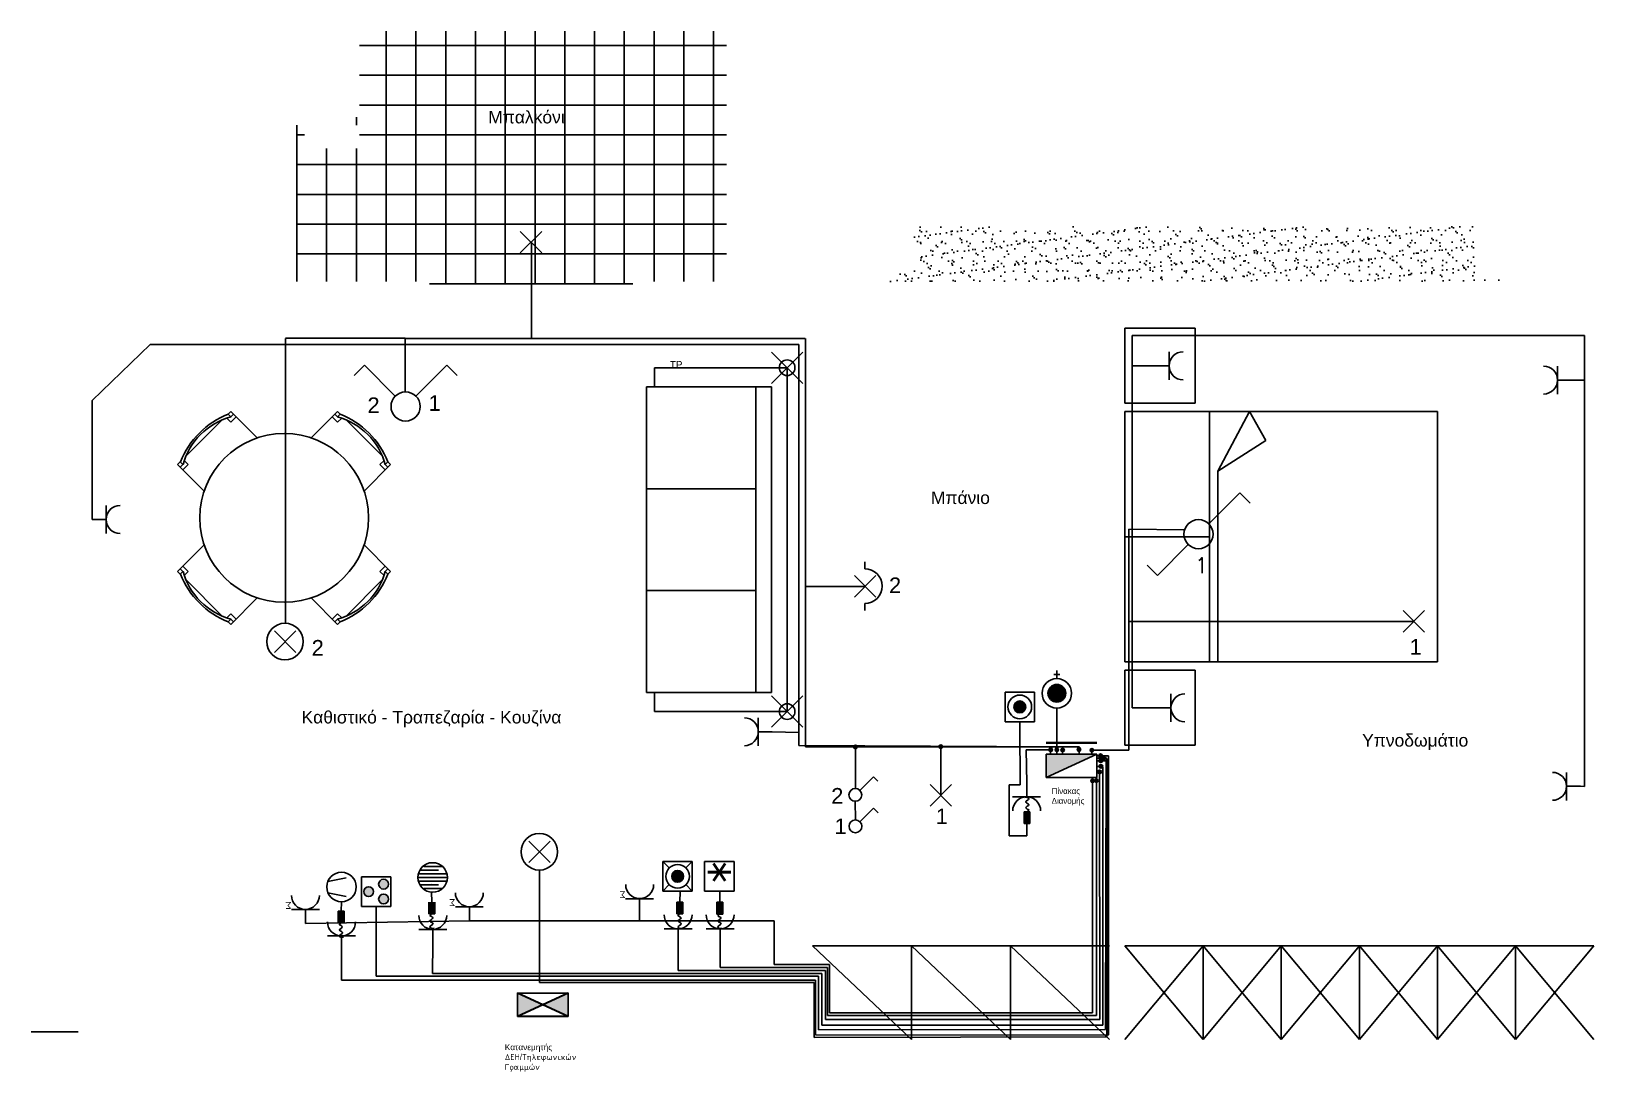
# Model space of a CAD drawing. Header units: metres. Extents: x -138 to 11, y -56 to 94.
# Drawn here: x -69.4 to -59.4, y 17.14 to 23.79 of the extents above; entities that cross this region are included whole.
import ezdxf

# ---------------------------------------------------------------- set-up
doc = ezdxf.new("R2010")
doc.units = ezdxf.units.M
doc.header["$LTSCALE"] = 0.1
doc.header["$PDMODE"] = 35
doc.header["$PDSIZE"] = 0.1
doc.linetypes.add('ACAD_ISO10W100', pattern=[18, 12, -3, 0, -3])
for name, color, linetype in [('00-03-bmw', 1, 'Continuous'), ('00-03-ekswterikoi', 254, 'Continuous'), ('00-03-furn', 254, 'Continuous'), ('00-03-wall', 5, 'Continuous'), ('BUILD_FL002_USER', 254, 'Continuous'), ('Γραμμές Λευκών Συσκευών', 1, 'Continuous'), ('Γραμμές Ρευματοδοτών', 3, 'Continuous'), ('Γραμμές Φωτισμού', 5, 'Continuous'), ('συμβολα', 254, 'Continuous')]:
    doc.layers.add(name, color=color, linetype=linetype)
doc.styles.add('KANABOS', font='arial.ttf')
doc.styles.add('Romans', font='Romans.shx')
doc.styles.add('TXT', font='romans.shx')

msp = doc.modelspace()

# ---------------------------------------------------------------- texts
msp.add_text('TP', height=0.0467).set_placement((-65.315, 21.635, 1.44))
at = {"ltscale": 0.3, "insert": (-61.957, 20.424, 9.4), "char_height": 0.1, "attachment_point": 1, "style": 'Romans'}
msp.add_mtext_dynamic_manual_height_columns('1', width=0.23885, gutter_width=0.5, heights=[0], dxfattribs=at)
at = {"layer": 'BUILD_FL002_USER', "style": 'KANABOS'}
for s, p in [('Μπαλκόνι', (-66.478, 23.202)), ('Μπάνιο', (-63.645, 20.767, 1)), ('Καθιστικό - Τραπεζαρία - Κουζίνα', (-67.673, 19.363)), ('Υπνοδωμάτιο', (-60.885, 19.215))]:
    msp.add_text(s, height=0.08, dxfattribs=at).set_placement(p)
at = {"layer": 'Γραμμές Λευκών Συσκευών', "linetype": 'Continuous', "insert": (-65.073, 18.323, 1.44), "char_height": 0.26, "width": 0.22605, "attachment_point": 1, "rotation": 90, "style": 'TXT'}
msp.add_mtext('*', dxfattribs=at)
at = {"layer": 'Γραμμές Ρευματοδοτών', "char_height": 0.04419, "width": 0.0605, "attachment_point": 1, "rotation": 180}
for insert in [(-67.738, 18.177), (-66.69, 18.195, 1.44), (-65.6, 18.246)]:
    msp.add_mtext('{\\fArial|b0|i0|c161|p34;Σ}', dxfattribs=dict(at, insert=insert))
at = {"layer": 'Γραμμές Φωτισμού', "ltscale": 0.3, "char_height": 0.1, "attachment_point": 1, "style": 'KANABOS'}
for s, insert in [('{\\C0;2}', (-67.251, 21.449)), ('{\\C0;1}', (-66.86, 21.463)), ('{\\C0;2}', (-63.913, 20.297)), ('{\\C0;1}', (-60.581, 19.904)), ('{\\C0;2}', (-67.608, 19.897)), ('{\\C0;2}', (-64.283, 18.95)), ('{\\C0;1}', (-63.614, 18.819)), ('{\\C0;1}', (-64.262, 18.755))]:
    msp.add_mtext_dynamic_manual_height_columns(s, width=0.35589, gutter_width=0.5, heights=[0], dxfattribs=dict(at, insert=insert))
at = {"layer": 'συμβολα', "attachment_point": 1}
for s, insert, char_height, width in [('Πίνακας\\PΔιανομής', (-62.872, 18.95, 9.4), 0.0379, 0.24901), ('{\\fArial|b0|i0|c161|p34;Κατανεμητής\\P\\fISOCPEUR|b0|i0|c161|p34;ΔΕΗ}/{\\fISOCPEUR|b0|i0|c161|p34;Τηλεφωνικών Γραμμών}', (-66.372, 17.311), 0.03794, 0.31424)]:
    msp.add_mtext(s, dxfattribs=dict(at, insert=insert, char_height=char_height, width=width))

# ---------------------------------------------------------------- blocks, each defined once
blk = doc.blocks.new('SYMBOL_Bed_6_2D')
for p, q in [((-0.8, 0), (-1.25, 0)), ((-1.25, 0), (-1.25, -0.45)), ((-0.8, -0.45), (-0.8, 0)), ((-0.75, -2), (-0.75, 0)), ((-0.75, 0), (0.75, 0)), ((0, -0.5405), (0, 0)), ((0.75, 0), (0.75, -2)), ((0.8, 0), (1.25, 0)), ((0.8, -0.45), (0.8, 0)), ((1.25, 0), (1.25, -0.45)), ((-1.25, -0.45), (-0.8, -0.45)), ((1.25, -0.45), (0.8, -0.45)), ((-0.75, -0.5405), (0.75, -0.5405)), ((-0.75, -0.5946), (0.3925, -0.5946)), ((0.3925, -0.5946), (0.75, -0.7962)), ((0.3925, -0.5946), (0.5774, -0.9005)), ((0.5774, -0.9005), (0.75, -0.7962)), ((0.75, -2), (-0.75, -2))]:
    blk.add_line(p, q)
blk = doc.blocks.new('kanapes1')
at = {"color": 0, "linetype": 'ByBlock', "lineweight": -2}
for p, q in [((70.176, 23.643, 1.44), (71.026, 23.643, 1.44)), ((70.176, 23.521, 1.44), (70.176, 23.643, 1.44)), ((71.026, 23.643, 1.44), (71.026, 21.443, 1.44)), ((70.126, 23.521, 1.44), (70.926, 23.521, 1.44)), ((70.126, 21.565, 1.44), (70.126, 23.521, 1.44)), ((70.826, 23.521, 1.44), (70.826, 21.565, 1.44)), ((70.926, 23.521, 1.44), (70.926, 21.565, 1.44)), ((70.126, 22.869, 1.44), (70.826, 22.869, 1.44)), ((70.126, 22.217, 1.44), (70.826, 22.217, 1.44)), ((70.926, 21.565, 1.44), (70.126, 21.565, 1.44)), ((70.176, 21.443, 1.44), (70.176, 21.565, 1.44)), ((71.026, 21.443, 1.44), (70.176, 21.443, 1.44))]:
    blk.add_line(p, q, dxfattribs=at)
for p in [(71.026, 23.643, 1.44), (71.026, 21.443, 1.44)]:
    blk.add_point(p, dxfattribs=at)
blk = doc.blocks.new('SYMBOL_Table_1_2D')
blk.add_circle((0, 0), 0.45)
blk = doc.blocks.new('table1')
for p, q in [((67.084, 23.076, 1.44), (67.32, 23.312, 1.44)), ((67.346, 23.321, 1.44), (67.372, 23.295, 1.44)), ((67.372, 23.363, 1.44), (67.355, 23.346, 1.44)), ((67.372, 23.329, 1.44), (67.355, 23.346, 1.44)), ((67.372, 23.363, 1.44), (67.389, 23.346, 1.44)), ((67.372, 23.363, 1.44), (67.542, 23.194, 1.44)), ((67.372, 23.329, 1.44), (67.389, 23.346, 1.44)), ((67.886, 23.194, 1.44), (68.056, 23.363, 1.44)), ((68.056, 23.363, 1.44), (68.039, 23.346, 1.44)), ((68.056, 23.329, 1.44), (68.039, 23.346, 1.44)), ((68.056, 23.363, 1.44), (68.073, 23.346, 1.44)), ((68.056, 23.329, 1.44), (68.073, 23.346, 1.44)), ((68.082, 23.321, 1.44), (68.056, 23.295, 1.44)), ((68.108, 23.312, 1.44), (68.344, 23.076, 1.44)), ((67.032, 23.024, 1.44), (67.049, 23.041, 1.44)), ((67.032, 23.024, 1.44), (67.049, 23.007, 1.44)), ((67.202, 22.854, 1.44), (67.032, 23.024, 1.44)), ((67.066, 23.024, 1.44), (67.049, 23.041, 1.44)), ((67.066, 23.024, 1.44), (67.049, 23.007, 1.44)), ((67.074, 23.05, 1.44), (67.1, 23.024, 1.44)), ((68.395, 23.024, 1.44), (68.226, 22.854, 1.44)), ((68.353, 23.05, 1.44), (68.327, 23.024, 1.44)), ((68.361, 23.024, 1.44), (68.378, 23.041, 1.44)), ((68.361, 23.024, 1.44), (68.378, 23.007, 1.44)), ((68.395, 23.024, 1.44), (68.378, 23.041, 1.44)), ((68.395, 23.024, 1.44), (68.378, 23.007, 1.44)), ((67.202, 22.509, 1.44), (67.032, 22.34, 1.44)), ((68.395, 22.34, 1.44), (68.226, 22.509, 1.44)), ((67.032, 22.34, 1.44), (67.049, 22.357, 1.44)), ((67.032, 22.34, 1.44), (67.049, 22.323, 1.44)), ((67.066, 22.34, 1.44), (67.049, 22.357, 1.44)), ((67.066, 22.34, 1.44), (67.049, 22.323, 1.44)), ((67.074, 22.314, 1.44), (67.1, 22.34, 1.44)), ((68.353, 22.314, 1.44), (68.327, 22.34, 1.44)), ((68.361, 22.34, 1.44), (68.378, 22.357, 1.44)), ((68.361, 22.34, 1.44), (68.378, 22.323, 1.44)), ((68.395, 22.34, 1.44), (68.378, 22.357, 1.44)), ((68.395, 22.34, 1.44), (68.378, 22.323, 1.44)), ((67.084, 22.288, 1.44), (67.32, 22.052, 1.44)), ((68.108, 22.052, 1.44), (68.344, 22.288, 1.44)), ((67.372, 22, 1.44), (67.542, 22.17, 1.44)), ((67.886, 22.17, 1.44), (68.056, 22, 1.44)), ((67.346, 22.042, 1.44), (67.372, 22.068, 1.44)), ((67.372, 22.034, 1.44), (67.355, 22.017, 1.44)), ((67.372, 22, 1.44), (67.355, 22.017, 1.44)), ((67.372, 22.034, 1.44), (67.389, 22.017, 1.44)), ((67.372, 22, 1.44), (67.389, 22.017, 1.44)), ((68.056, 22.034, 1.44), (68.039, 22.017, 1.44)), ((68.056, 22, 1.44), (68.039, 22.017, 1.44)), ((68.082, 22.042, 1.44), (68.056, 22.068, 1.44)), ((68.056, 22.034, 1.44), (68.073, 22.017, 1.44)), ((68.056, 22, 1.44), (68.073, 22.017, 1.44))]:
    blk.add_line(p, q)
at = {"extrusion": (-0.707107, 0.707107, -4.59227e-16)}
for p, q in [((67.372, 23.363, 1.44), (67.355, 23.346, 1.44)), ((67.032, 23.024, 1.44), (67.049, 23.041, 1.44))]:
    blk.add_line(p, q, dxfattribs=at)
at = {"extrusion": (-0.70573, -0.70573, 0.062378)}
for p, q in [((67.372, 23.329, 1.44), (67.355, 23.346, 1.44)), ((68.056, 23.295, 1.44), (68.022, 23.329, 1.44)), ((68.056, 23.329, 1.44), (68.039, 23.346, 1.44)), ((68.327, 23.024, 1.44), (68.361, 22.99, 1.44)), ((68.361, 23.024, 1.44), (68.378, 23.007, 1.44)), ((68.361, 22.34, 1.44), (68.378, 22.323, 1.44))]:
    blk.add_line(p, q, dxfattribs=at)
at = {"extrusion": (0.707107, 0.707107, 0)}
for p, q in [((67.372, 23.363, 1.44), (67.389, 23.346, 1.44)), ((68.395, 22.34, 1.44), (68.378, 22.357, 1.44))]:
    blk.add_line(p, q, dxfattribs=at)
at = {"extrusion": (0.70573, -0.70573, 0.062378)}
for p, q in [((67.372, 23.329, 1.44), (67.389, 23.346, 1.44)), ((67.372, 23.295, 1.44), (67.406, 23.329, 1.44)), ((68.056, 23.329, 1.44), (68.073, 23.346, 1.44)), ((68.056, 23.329, 1.44), (68.073, 23.346, 1.44)), ((67.066, 23.024, 1.44), (67.049, 23.007, 1.44)), ((67.1, 23.024, 1.44), (67.066, 22.99, 1.44)), ((67.066, 22.34, 1.44), (67.049, 22.323, 1.44)), ((67.066, 22.34, 1.44), (67.049, 22.323, 1.44))]:
    blk.add_line(p, q, dxfattribs=at)
at = {"extrusion": (-0.707107, 0.707107, 0)}
for p, q in [((68.056, 23.363, 1.44), (68.039, 23.346, 1.44)), ((67.032, 22.34, 1.44), (67.049, 22.357, 1.44))]:
    blk.add_line(p, q, dxfattribs=at)
at = {"extrusion": (0.707107, 0.707107, -4.59227e-16)}
for p, q in [((68.056, 23.363, 1.44), (68.073, 23.346, 1.44)), ((68.395, 23.024, 1.44), (68.378, 23.041, 1.44))]:
    blk.add_line(p, q, dxfattribs=at)
at = {"extrusion": (-0.707107, -0.707107, 0)}
for p, q in [((67.032, 23.024, 1.44), (67.049, 23.007, 1.44)), ((68.056, 22, 1.44), (68.039, 22.017, 1.44))]:
    blk.add_line(p, q, dxfattribs=at)
at = {"extrusion": (0.70573, 0.70573, 0.062378)}
for p, q in [((67.066, 23.024, 1.44), (67.049, 23.041, 1.44)), ((67.066, 23.024, 1.44), (67.049, 23.041, 1.44)), ((67.066, 22.34, 1.44), (67.049, 22.357, 1.44)), ((67.1, 22.34, 1.44), (67.066, 22.374, 1.44)), ((67.372, 22.068, 1.44), (67.406, 22.034, 1.44)), ((67.372, 22.034, 1.44), (67.389, 22.017, 1.44)), ((68.056, 22.034, 1.44), (68.073, 22.017, 1.44)), ((68.056, 22.034, 1.44), (68.073, 22.017, 1.44))]:
    blk.add_line(p, q, dxfattribs=at)
at = {"extrusion": (-0.70573, 0.70573, 0.062378)}
for p, q in [((68.361, 23.024, 1.44), (68.378, 23.041, 1.44)), ((68.327, 22.34, 1.44), (68.361, 22.374, 1.44)), ((68.361, 22.34, 1.44), (68.378, 22.357, 1.44)), ((67.372, 22.034, 1.44), (67.355, 22.017, 1.44)), ((68.056, 22.068, 1.44), (68.022, 22.034, 1.44)), ((68.056, 22.034, 1.44), (68.039, 22.017, 1.44))]:
    blk.add_line(p, q, dxfattribs=at)
at = {"extrusion": (0.707107, -0.707107, 0)}
for p, q in [((68.395, 23.024, 1.44), (68.378, 23.007, 1.44)), ((67.372, 22, 1.44), (67.389, 22.017, 1.44))]:
    blk.add_line(p, q, dxfattribs=at)
at = {"extrusion": (-0.707107, -0.707107, -4.59227e-16)}
for p, q in [((67.032, 22.34, 1.44), (67.049, 22.323, 1.44)), ((67.372, 22, 1.44), (67.355, 22.017, 1.44))]:
    blk.add_line(p, q, dxfattribs=at)
at = {"extrusion": (0.707107, -0.707107, -4.59227e-16)}
for p, q in [((68.395, 22.34, 1.44), (68.378, 22.323, 1.44)), ((68.056, 22, 1.44), (68.073, 22.017, 1.44))]:
    blk.add_line(p, q, dxfattribs=at)
for centre, major_axis, start_param, end_param in [((67.553, 22.843, 1.44), (0.382, 0.382), 1.15977, 1.98182), ((67.488, 22.907, 1.44), (-0.309, 0.309), -0.51618, 0.51626), ((67.94, 22.907, 1.44), (0.309, 0.309), 5.767, 6.79945), ((67.875, 22.843, 1.44), (0.382, 0.382), 5.87216, 6.69421), ((67.553, 22.52, 1.44), (0.382, 0.382), 2.73056, 3.55262), ((67.488, 22.456, 1.44), (-0.309, 0.309), 1.05453, 2.08698), ((67.94, 22.456, 1.44), (-0.309, 0.309), 2.62533, 3.65777), ((67.875, 22.52, 1.44), (0.382, 0.382), 4.30136, 5.12342)]:
    blk.add_ellipse(centre, major_axis=major_axis, ratio=1, start_param=start_param, end_param=end_param)
at = {"xscale": 1.200000000000008, "yscale": 1.200000000000008, "zscale": 1.500000000000004, "rotation": 44.99999999999956}
blk.add_blockref('SYMBOL_Table_1_2D', (67.714, 22.682, 1.44), dxfattribs=at)

# ---------------------------------------------------------------- hatches: boundary and pattern name
at = {"layer": '00-03-ekswterikoi', "ltscale": 0.3}
h = msp.add_hatch(dxfattribs=at)
h.set_pattern_fill('NET', color=253, scale=0.06, style=0)
h.set_pattern_definition([(0, (-67.70277, 22.17644), (0, 0.1905), []), (90, (-67.70277, 22.17644), (-0.1905, 1e-17), [])])
h.paths.add_polyline_path([(-64.953, 23.791), (-67.303, 23.791), (-67.303, 23.241), (-67.453, 23.241), (-67.453, 23.191), (-67.303, 23.191), (-67.303, 23.041), (-67.653, 23.041), (-67.653, 23.191), (-67.703, 23.191), (-67.703, 22.491), (-67.703, 22.191), (-66.853, 22.191), (-66.853, 22.176), (-66.803, 22.176), (-65.603, 22.176), (-65.553, 22.176), (-65.553, 22.191), (-64.953, 22.191)])
h = msp.add_hatch(dxfattribs=at)
h.set_pattern_fill('AR-SAND', color=256, scale=0.002, style=0)
h.set_pattern_definition([(37.5, (-63.90277, 22.19134), (-0.0032, 0.0978826), [0, -0.077216, 0, -0.08636, 0, -0.08255]), (7.5, (-63.90277, 22.19134), (0.0899047, 0.143365), [0, -0.041656, 0, -0.069596, 0, -0.02667]), (327.5, (-63.96525, 22.19134), (0.1581985, 0.0002874), [0, -0.0254, 0, -0.09144, 0, -0.11938]), (317.5, (-63.96525, 22.19134), (0.1527113, 0.044586), [0, -0.0127, 0, -0.059944, 0, -0.06858])])
h.paths.add_polyline_path([(-60.153, 22.541), (-63.753, 22.541), (-63.753, 22.241), (-63.903, 22.241), (-63.903, 22.191), (-63.753, 22.191), (-63.053, 22.191), (-62.703, 22.191), (-61.353, 22.191), (-60.153, 22.191), (-60.003, 22.191), (-60.003, 22.241), (-60.153, 22.241)])
at = {"layer": 'Γραμμές Λευκών Συσκευών', "linetype": 'Continuous'}
for points in [[(-62.896, 19.556, 1), (-62.782, 19.556, 1)], [(-63.113, 19.469, 1), (-63.038, 19.469, 1)], [(-65.304, 18.385, 1), (-65.228, 18.385, 1)]]:
    msp.add_hatch(color=256, dxfattribs=at).paths.add_polyline_path(points)
at = {"layer": 'Γραμμές Λευκών Συσκευών', "ltscale": 0.3, "true_color": 0xcd2027}
h = msp.add_hatch(color=242, dxfattribs=at)
h.dxf.hatch_style = 1
h.paths.add_polyline_path([(-62.89, 19.195, 1), (-62.867, 19.195, 1)])
h = msp.add_hatch(color=242, dxfattribs=at)
h.dxf.hatch_style = 1
h.paths.add_polyline_path([(-62.851, 19.195, 1), (-62.828, 19.195, 1)])
h = msp.add_hatch(color=242, dxfattribs=at)
h.dxf.hatch_style = 1
h.paths.add_polyline_path([(-62.571, 19.157, 1), (-62.548, 19.157, 1)])
h = msp.add_hatch(color=242, dxfattribs=at)
h.dxf.hatch_style = 1
h.paths.add_polyline_path([(-62.569, 19.124, 1), (-62.546, 19.124, 1)])
h = msp.add_hatch(color=242, dxfattribs=at)
h.dxf.hatch_style = 1
h.paths.add_polyline_path([(-62.569, 19.089, 1), (-62.546, 19.089, 1)])
h = msp.add_hatch(color=242, dxfattribs=at)
h.dxf.hatch_style = 1
h.paths.add_polyline_path([(-62.598, 18.997, 1), (-62.575, 18.997, 1)])
h = msp.add_hatch(color=242, dxfattribs=at)
h.dxf.hatch_style = 1
h.paths.add_polyline_path([(-62.576, 19.053, 1), (-62.553, 19.053, 1)])
at = {"layer": 'Γραμμές Λευκών Συσκευών'}
for points in [[(-63.011, 18.798), (-63.049, 18.798), (-63.049, 18.723), (-63.011, 18.723)], [(-66.858, 18.145), (-66.82, 18.145), (-66.82, 18.22), (-66.858, 18.22)], [(-65.27, 18.145), (-65.232, 18.145), (-65.232, 18.22), (-65.27, 18.22)], [(-65.015, 18.144), (-64.977, 18.144), (-64.977, 18.22), (-65.015, 18.22)], [(-67.438, 18.088), (-67.4, 18.088), (-67.4, 18.163), (-67.438, 18.163)]]:
    msp.add_hatch(color=256, dxfattribs=at).paths.add_polyline_path(points)
at = {"layer": 'Γραμμές Λευκών Συσκευών', "linetype": 'Continuous'}
h = msp.add_hatch(color=256, dxfattribs=at)
h.paths.add_polyline_path([(-67.211, 18.287, 1), (-67.274, 18.287, 1)])
h.paths.add_polyline_path([(-67.18, 18.335, 1), (-67.117, 18.335, 1)])
h.paths.add_polyline_path([(-67.18, 18.24, 1), (-67.117, 18.24, 1)])
at = {"layer": 'Γραμμές Ρευματοδοτών', "ltscale": 0.3}
h = msp.add_hatch(color=3, dxfattribs=at)
h.dxf.hatch_style = 1
h.paths.add_polyline_path([(-62.814, 19.193, 1), (-62.791, 19.193, 1)])
h = msp.add_hatch(color=3, dxfattribs=at)
h.dxf.hatch_style = 1
h.paths.add_polyline_path([(-62.623, 18.996, 1), (-62.6, 18.996, 1)])
at = {"layer": 'Γραμμές Φωτισμού', "ltscale": 0.3}
h = msp.add_hatch(color=5, dxfattribs=at)
h.dxf.hatch_style = 1
h.paths.add_polyline_path([(-64.14, 19.213, 1), (-64.116, 19.213, 1)])
h = msp.add_hatch(color=5, dxfattribs=at)
h.dxf.hatch_style = 1
h.paths.add_polyline_path([(-63.593, 19.215, 1), (-63.57, 19.215, 1)])
h = msp.add_hatch(color=5, dxfattribs=at)
h.dxf.hatch_style = 1
h.paths.add_polyline_path([(-62.708, 19.196, 1), (-62.685, 19.196, 1)])
h = msp.add_hatch(color=5, dxfattribs=at)
h.dxf.hatch_style = 1
h.paths.add_polyline_path([(-62.626, 19.192, 1), (-62.603, 19.192, 1)])
h = msp.add_hatch(color=5, dxfattribs=at)
h.dxf.hatch_style = 1
h.paths.add_polyline_path([(-62.547, 19.14, 1), (-62.524, 19.14, 1)])
at = {"layer": 'συμβολα'}
h = msp.add_hatch(color=256, dxfattribs=at)
h.set_gradient(color1=(255, 255, 255))
h.paths.add_polyline_path([(-62.907, 19.166), (-62.907, 19.017), (-62.583, 19.166)])
h = msp.add_hatch(color=256, dxfattribs=at)
h.paths.add_polyline_path([(-66.128, 17.564), (-66.291, 17.638), (-66.291, 17.489)])
h.paths.add_polyline_path([(-65.966, 17.638), (-66.128, 17.564), (-65.966, 17.489)])

# ---------------------------------------------------------------- linework, layer by layer
at = {"linetype": 'ByBlock', "lineweight": 35, "ltscale": 2}
msp.add_line((-62.583, 19.239, 1.44), (-62.908, 19.239, 1.44), dxfattribs=at)
at = {"linetype": 'Continuous'}
for p, q in [((-66.291, 17.491, 1.44), (-65.967, 17.64, 1.44)), ((-66.291, 17.64, 1.44), (-65.967, 17.491, 1.44)), ((-66.291, 17.491, 1.44), (-66.291, 17.64, 1.44)), ((-65.967, 17.64, 1.44), (-65.967, 17.491, 1.44)), ((-65.967, 17.491, 1.44), (-66.291, 17.491, 1.44))]:
    msp.add_line(p, q, dxfattribs=at)
at = {"layer": '00-03-bmw', "linetype": 'Continuous'}
msp.add_line((-65.361, 18.354, 1.44), (-65.361, 18.322, 1.44), dxfattribs=at)
at = {"layer": '00-03-ekswterikoi', "color": 253, "ltscale": 0.3}
msp.add_line((-66.803, 22.176, 9.4), (-65.603, 22.176, 9.4), dxfattribs=at)
at = {"layer": '00-03-furn', "ltscale": 0.3}
for p, q in [((-62.503, 17.941, 1.44), (-64.403, 17.941, 1.44)), ((-64.403, 17.941, 1.44), (-63.769, 17.341, 1.44)), ((-63.769, 17.941, 1.44), (-63.769, 17.341, 1.44)), ((-63.769, 17.941, 1.44), (-63.136, 17.341, 1.44)), ((-63.136, 17.941, 1.44), (-63.136, 17.341, 1.44)), ((-63.136, 17.941, 1.44), (-62.503, 17.341, 1.44)), ((-59.403, 17.941, 1.44), (-62.403, 17.941, 1.44)), ((-62.403, 17.941, 1.44), (-61.903, 17.341, 1.44)), ((-62.403, 17.341, 1.44), (-61.903, 17.941, 1.44)), ((-61.903, 17.941, 1.44), (-61.903, 17.341, 1.44)), ((-61.903, 17.941, 1.44), (-61.403, 17.341, 1.44)), ((-61.903, 17.341, 1.44), (-61.403, 17.941, 1.44)), ((-61.403, 17.941, 1.44), (-61.403, 17.341, 1.44)), ((-61.403, 17.941, 1.44), (-60.903, 17.341, 1.44)), ((-61.403, 17.341, 1.44), (-60.903, 17.941, 1.44)), ((-60.903, 17.941, 1.44), (-60.903, 17.341, 1.44)), ((-60.903, 17.941, 1.44), (-60.403, 17.341, 1.44)), ((-60.903, 17.341, 1.44), (-60.403, 17.941, 1.44)), ((-60.403, 17.941, 1.44), (-60.403, 17.341, 1.44)), ((-60.403, 17.941, 1.44), (-59.903, 17.341, 1.44)), ((-60.403, 17.341, 1.44), (-59.903, 17.941, 1.44)), ((-59.903, 17.941, 1.44), (-59.903, 17.341, 1.44)), ((-59.903, 17.941, 1.44), (-59.403, 17.341, 1.44)), ((-59.903, 17.341, 1.44), (-59.403, 17.941, 1.44))]:
    msp.add_line(p, q, dxfattribs=at)
at = {"layer": '00-03-wall', "ltscale": 0.3}
msp.add_line((-69.103, 17.391, 9.4), (-69.403, 17.391, 9.4), dxfattribs=at)
at = {"layer": 'Γραμμές Λευκών Συσκευών', "linetype": 'Continuous'}
for p, q in [((-62.839, 19.651, 88.38), (-62.839, 19.701, 88.38)), ((-62.839, 19.676, 88.38), (-62.858, 19.676, 88.38)), ((-62.82, 19.676, 88.38), (-62.839, 19.676, 88.38)), ((-63.17, 19.563, -4.96), (-62.981, 19.563, -4.96)), ((-63.17, 19.374, -4.96), (-63.17, 19.563, -4.96)), ((-63.17, 19.469, -4.96), (-63.17, 19.516, -4.96)), ((-63.107, 19.563, -4.96), (-63.139, 19.563, -4.96)), ((-63.044, 19.563, -4.96), (-63.013, 19.563, -4.96)), ((-62.981, 19.563, -4.96), (-62.981, 19.374, -4.96)), ((-63.17, 19.469, -4.96), (-63.17, 19.469, -4.96)), ((-62.839, 19.462, 88.38), (-62.839, 19.462, 88.38)), ((-62.839, 19.462, 88.38), (-62.839, 19.366, 88.38)), ((-62.981, 19.374, -4.96), (-63.17, 19.374, -4.96)), ((-65.361, 18.291, 1.44), (-65.361, 18.48, 1.44)), ((-65.361, 18.48, 1.44), (-65.172, 18.48, 1.44)), ((-65.361, 18.48, 1.44), (-65.32, 18.439, 1.44)), ((-65.361, 18.417, 1.44), (-65.361, 18.448, 1.44)), ((-65.172, 18.48, 1.44), (-65.213, 18.439, 1.44)), ((-65.172, 18.48, 1.44), (-65.172, 18.291, 1.44)), ((-65.094, 18.291, 1.44), (-65.094, 18.48, 1.44)), ((-65.094, 18.48, 1.44), (-64.905, 18.48, 1.44)), ((-65.094, 18.417, 1.44), (-65.094, 18.448, 1.44)), ((-64.905, 18.48, 1.44), (-64.905, 18.291, 1.44)), ((-67.29, 18.193, 1.44), (-67.29, 18.382, 1.44)), ((-67.29, 18.382, 1.44), (-67.101, 18.382, 1.44)), ((-67.29, 18.319, 1.44), (-67.29, 18.35, 1.44)), ((-67.101, 18.382, 1.44), (-67.101, 18.193, 1.44)), ((-66.838, 18.337, 2.88), (-66.838, 18.337, 2.88)), ((-65.361, 18.291, 1.44), (-65.32, 18.332, 1.44)), ((-65.172, 18.291, 1.44), (-65.213, 18.332, 1.44)), ((-65.094, 18.354, 1.44), (-65.094, 18.322, 1.44)), ((-67.417, 18.222, 1.44), (-67.417, 18.222, 1.44)), ((-67.29, 18.256, 1.44), (-67.29, 18.224, 1.44)), ((-66.834, 18.284, 1.44), (-66.834, 18.284, 1.44)), ((-65.172, 18.291, 1.44), (-65.361, 18.291, 1.44)), ((-65.266, 18.291, 1.44), (-65.313, 18.291, 1.44)), ((-65.266, 18.291, 1.44), (-65.266, 18.291, 1.44)), ((-65.25, 18.279, 4.32), (-65.25, 18.279, 4.32)), ((-64.905, 18.291, 1.44), (-65.094, 18.291, 1.44)), ((-65, 18.291, 1.44), (-65.047, 18.291, 1.44)), ((-65.011, 18.29, 2.88), (-65.011, 18.29, 2.88)), ((-65, 18.291, 1.44), (-65, 18.291, 1.44)), ((-64.995, 18.279, 5.76), (-64.995, 18.279, 5.76)), ((-67.101, 18.193, 1.44), (-67.29, 18.193, 1.44)), ((-67.195, 18.193, 1.44), (-67.243, 18.193, 1.44)), ((-67.195, 18.193, 1.44), (-67.195, 18.193, 1.44)), ((-67.195, 18.193, 1.44), (-67.195, 18.097, 1.44))]:
    msp.add_line(p, q, dxfattribs=at)
at = {"layer": 'Γραμμές Λευκών Συσκευών'}
for p, q in [((-63.076, 19.343, -4.96), (-63.076, 19.374, -4.96)), ((-63.032, 18.983), (-63.032, 18.893)), ((-63.032, 18.893), (-63.122, 18.893)), ((-63.032, 18.893), (-62.943, 18.893)), ((-63.011, 18.798, 3.194), (-63.049, 18.798, 3.194)), ((-63.049, 18.798, 3.194), (-63.049, 18.723, 3.194)), ((-63.049, 18.723, 3.194), (-63.011, 18.723, 3.194)), ((-63.011, 18.723, 3.194), (-63.011, 18.798, 3.194)), ((-66.858, 18.22, 1.754), (-66.858, 18.145, 1.754)), ((-66.82, 18.145, 1.754), (-66.82, 18.22, 1.754)), ((-65.27, 18.22, 3.194), (-65.27, 18.145, 3.194)), ((-65.232, 18.22, 3.194), (-65.27, 18.22, 3.194)), ((-65.232, 18.145, 3.194), (-65.232, 18.22, 3.194)), ((-65.015, 18.22, 4.634), (-65.015, 18.144, 4.634)), ((-64.977, 18.22, 4.634), (-65.015, 18.22, 4.634)), ((-64.977, 18.144, 4.634), (-64.977, 18.22, 4.634)), ((-67.438, 18.163, 0.314), (-67.438, 18.088, 0.314)), ((-67.4, 18.163, 0.314), (-67.438, 18.163, 0.314)), ((-67.4, 18.088, 0.314), (-67.4, 18.163, 0.314)), ((-66.858, 18.145, 1.754), (-66.82, 18.145, 1.754)), ((-65.27, 18.145, 3.194), (-65.232, 18.145, 3.194)), ((-65.015, 18.144, 4.634), (-64.977, 18.144, 4.634)), ((-67.417, 18.004, 1.44), (-67.507, 18.004, 1.44)), ((-67.438, 18.088, 0.314), (-67.4, 18.088, 0.314)), ((-67.417, 17.914, 1.44), (-67.417, 18.004, 1.44)), ((-67.417, 18.004, 1.44), (-67.328, 18.004, 1.44)), ((-66.833, 18.046, 1.44), (-66.922, 18.046, 1.44)), ((-66.833, 17.957, 1.44), (-66.833, 18.046, 1.44)), ((-66.833, 18.046, 1.44), (-66.743, 18.046, 1.44)), ((-65.263, 18.049, 2.88), (-65.352, 18.049, 2.88)), ((-65.263, 17.96, 2.88), (-65.263, 18.049, 2.88)), ((-65.263, 18.049, 2.88), (-65.173, 18.049, 2.88)), ((-64.994, 18.049, 1.44), (-65.083, 18.049, 1.44)), ((-64.994, 17.96, 1.44), (-64.994, 18.049, 1.44)), ((-64.994, 18.049, 1.44), (-64.904, 18.049, 1.44))]:
    msp.add_line(p, q, dxfattribs=at)
at = {"layer": 'Γραμμές Λευκών Συσκευών', "ltscale": 0.3}
for p, q in [((-63.074, 18.971, 3.194), (-63.076, 19.343, -4.96)), ((-62.839, 19.366, 88.38), (-62.839, 19.207, 15.234)), ((-62.89, 19.195, 24.634), (-63.035, 19.195, 24.634)), ((-63.035, 19.195, 24.634), (-63.032, 18.983)), ((-62.879, 19.184, 24.634), (-62.879, 19.166, 18.8)), ((-62.84, 19.184, 15.234), (-62.84, 19.166, 9.4)), ((-62.571, 19.157, 15.234), (-62.583, 19.157, 18.8)), ((-62.569, 19.124, 15.234), (-62.583, 19.124, 18.8)), ((-62.509, 19.157, 1.44), (-62.548, 19.157, 15.234)), ((-62.523, 19.123, 0.006), (-62.546, 19.124, 15.234)), ((-62.527, 17.406, 1.44), (-62.523, 19.123, 0.006)), ((-62.509, 17.371, 1.44), (-62.509, 19.157, 1.44)), ((-62.586, 19.009, 15.234), (-62.586, 19.017, 9.4)), ((-62.569, 19.088, 15.234), (-62.583, 19.088, 18.8)), ((-62.576, 19.053, 15.234), (-62.583, 19.053, 18.8)), ((-62.564, 17.47, 2.88), (-62.565, 19.041, 15.234)), ((-62.544, 19.088, 1.44), (-62.546, 19.088, 15.234)), ((-62.544, 17.433, 1.44), (-62.544, 19.088, 1.44)), ((-63.144, 18.645, 3.194), (-63.144, 18.971, 3.194)), ((-63.144, 18.971, 3.194), (-63.074, 18.971, 3.194)), ((-62.586, 17.495, 1.44), (-62.586, 18.986, 15.234)), ((-63.03, 18.723, 3.194), (-63.03, 18.645, 3.194)), ((-63.03, 18.645, 3.194), (-63.144, 18.645, 3.194)), ((-66.739, 18.378, 1.44), (-66.928, 18.378, 1.44)), ((-67.419, 18.163, 0.314), (-67.418, 18.222, 1.44)), ((-66.839, 18.223, 1.754), (-66.841, 18.284, 1.44)), ((-65.251, 18.22, 3.194), (-65.25, 18.291, 1.44)), ((-64.996, 18.22, 4.634), (-64.996, 18.29, 2.88)), ((-67.195, 18.097, 1.44), (-67.195, 17.747, 1.44)), ((-67.417, 17.914, 1.44), (-67.417, 17.721, 1.44)), ((-66.833, 17.957, 1.44), (-66.834, 17.763, 1.44)), ((-65.263, 17.96, 2.88), (-65.263, 17.783, 2.88)), ((-64.994, 17.96, 1.44), (-64.994, 17.801, 1.44)), ((-64.994, 17.801, 1.44), (-64.632, 17.801, 1.44)), ((-64.632, 17.801, 1.44), (-64.307, 17.801, 1.44)), ((-64.307, 17.801, 1.44), (-64.307, 17.495, 1.44)), ((-67.417, 17.721, 1.44), (-64.542, 17.721, 1.44)), ((-67.195, 17.747, 1.44), (-64.571, 17.747, 1.44)), ((-66.834, 17.763, 1.44), (-64.599, 17.763, 1.44)), ((-65.263, 17.783, 2.88), (-64.619, 17.783, 2.88)), ((-64.619, 17.783, 2.88), (-64.32, 17.783, 2.88)), ((-64.599, 17.763, 1.44), (-64.342, 17.763, 1.44)), ((-64.571, 17.747, 1.44), (-64.364, 17.747, 1.44)), ((-64.542, 17.721, 1.44), (-64.383, 17.721, 1.44)), ((-64.383, 17.721, 1.44), (-64.383, 17.371, 1.44)), ((-64.364, 17.747, 1.44), (-64.364, 17.403, 1.44)), ((-64.342, 17.763, 1.44), (-64.342, 17.433, 1.44)), ((-64.32, 17.783, 2.88), (-64.32, 17.47, 2.88)), ((-64.364, 17.403, 1.44), (-62.527, 17.406, 1.44)), ((-64.342, 17.433, 1.44), (-62.544, 17.433, 1.44)), ((-64.32, 17.47, 2.88), (-62.564, 17.47, 2.88)), ((-64.307, 17.495, 1.44), (-62.586, 17.495, 1.44)), ((-64.383, 17.371, 1.44), (-62.509, 17.369, 1.44))]:
    msp.add_line(p, q, dxfattribs=at)
at = {"layer": 'Γραμμές Λευκών Συσκευών', "linetype": 'ACAD_ISO10W100', "ltscale": 0.1}
for p, q in [((-66.835, 18.402, 1.44), (-66.925, 18.402, 1.44)), ((-66.916, 18.425, 1.44), (-66.752, 18.425, 1.44)), ((-66.771, 18.449, 1.44), (-66.896, 18.449, 1.44)), ((-66.835, 18.402, 1.44), (-66.742, 18.402, 1.44)), ((-67.505, 18.353, 1.44), (-67.351, 18.383, 1.44)), ((-66.834, 18.355, 1.44), (-66.925, 18.355, 1.44)), ((-66.916, 18.331, 1.44), (-66.752, 18.331, 1.44)), ((-66.771, 18.307, 1.44), (-66.896, 18.307, 1.44)), ((-66.834, 18.355, 1.44), (-66.742, 18.355, 1.44)), ((-67.505, 18.28, 1.44), (-67.351, 18.25, 1.44))]:
    msp.add_line(p, q, dxfattribs=at)
at = {"layer": 'Γραμμές Λευκών Συσκευών', "ltscale": 0.3}
for centre, radius in [((-63.576, 19.118), 74.684), ((-63.425, 19.029), 74.684), ((-62.878, 19.195, 24.634), 0.0115), ((-62.839, 19.195, 15.234), 0.0115), ((-62.559, 19.157, 15.234), 0.0115), ((-62.558, 19.124, 15.234), 0.0115), ((-62.557, 19.089, 15.234), 0.0115), ((-62.586, 18.997, 15.234), 0.0115), ((-62.565, 19.053, 15.234), 0.0115)]:
    msp.add_circle(centre, radius, dxfattribs=at)
at = {"layer": 'Γραμμές Λευκών Συσκευών', "linetype": 'Continuous'}
for centre, radius in [((-62.839, 19.556, 88.38), 0.0945), ((-62.839, 19.556, 88.38), 0.0567), ((-63.076, 19.469, -4.96), 0.0756), ((-63.076, 19.469, -4.96), 0.0378), ((-67.417, 18.317, 1.44), 0.0945), ((-66.834, 18.378, 1.44), 0.0945), ((-65.266, 18.385, 1.44), 0.0756), ((-65.266, 18.385, 1.44), 0.0378), ((-67.243, 18.287, 1.44), 0.0315), ((-67.148, 18.335, 1.44), 0.0315), ((-67.148, 18.24, 1.44), 0.0315)]:
    msp.add_circle(centre, radius, dxfattribs=at)
at = {"layer": 'Γραμμές Λευκών Συσκευών'}
for centre, start, end in [((-63.032, 18.804), 0, 180), ((-66.833, 18.135, 1.44), 180, 0), ((-65.263, 18.139, 2.88), 180, 0), ((-64.994, 18.139, 1.44), 180, 0), ((-67.417, 18.093, 1.44), 180, 0)]:
    msp.add_arc(centre, 0.0894, start, end, dxfattribs=at)
for points in [[(-63.03, 18.798, 3.194), (-63.019, 18.811, 3.194), (-63.028, 18.815, 3.194), (-63.037, 18.823, 3.194), (-63.028, 18.833, 3.194), (-63.018, 18.844, 3.194), (-63.031, 18.853, 3.194), (-63.038, 18.861, 3.194), (-63.026, 18.872, 3.194), (-63.018, 18.882, 3.194), (-63.028, 18.89, 3.194), (-63.044, 18.89, 3.194)], [(-66.839, 18.145, 1.754), (-66.85, 18.132, 1.754), (-66.841, 18.128, 1.754), (-66.832, 18.12, 1.754), (-66.841, 18.109, 1.754), (-66.851, 18.099, 1.754), (-66.838, 18.09, 1.754), (-66.831, 18.082, 1.754), (-66.843, 18.071, 1.754), (-66.851, 18.061, 1.754), (-66.841, 18.053, 1.754), (-66.825, 18.053, 1.754)], [(-65.251, 18.145, 3.194), (-65.262, 18.132, 3.194), (-65.253, 18.127, 3.194), (-65.244, 18.119, 3.194), (-65.253, 18.109, 3.194), (-65.263, 18.099, 3.194), (-65.25, 18.089, 3.194), (-65.243, 18.081, 3.194), (-65.254, 18.071, 3.194), (-65.263, 18.061, 3.194), (-65.253, 18.052, 3.194), (-65.237, 18.052, 3.194)], [(-64.996, 18.144, 4.634), (-65.007, 18.131, 4.634), (-64.998, 18.127, 4.634), (-64.989, 18.119, 4.634), (-64.998, 18.109, 4.634), (-65.008, 18.099, 4.634), (-64.995, 18.089, 4.634), (-64.988, 18.081, 4.634), (-65, 18.071, 4.634), (-65.008, 18.061, 4.634), (-64.998, 18.052, 4.634), (-64.982, 18.052, 4.634)], [(-67.419, 18.088, 0.314), (-67.43, 18.075, 0.314), (-67.42, 18.07, 0.314), (-67.412, 18.063, 0.314), (-67.42, 18.052, 0.314), (-67.43, 18.042, 0.314), (-67.418, 18.032, 0.314), (-67.41, 18.024, 0.314), (-67.422, 18.014, 0.314), (-67.43, 18.004, 0.314), (-67.421, 17.995, 0.314), (-67.405, 17.995, 0.314)]]:
    msp.add_spline(points, degree=3, dxfattribs=at)
at = {"layer": 'Γραμμές Ρευματοδοτών', "ltscale": 0.3}
for p, q in [((-62.357, 21.651), (-62.357, 21.846)), ((-62.357, 21.846), (-59.461, 21.846)), ((-59.461, 21.846), (-59.461, 21.559)), ((-69.013, 21.429), (-68.641, 21.787)), ((-68.641, 21.787), (-64.491, 21.787)), ((-64.491, 21.787), (-64.491, 19.306)), ((-62.21, 21.651), (-62.357, 21.651)), ((-62.357, 19.463), (-62.357, 21.651)), ((-59.461, 21.559), (-59.545, 21.56)), ((-59.545, 21.56), (-59.461, 21.56)), ((-59.461, 21.56), (-59.461, 18.96)), ((-69.013, 20.668), (-69.013, 21.429)), ((-62.198, 19.463), (-62.357, 19.463)), ((-64.491, 19.306), (-64.66, 19.31)), ((-64.66, 19.31), (-64.491, 19.306)), ((-64.491, 19.306), (-64.491, 19.222)), ((-64.491, 19.222), (-62.802, 19.214)), ((-62.802, 19.214), (-62.802, 19.166, 9.4)), ((-62.611, 19.007, 15.234), (-62.611, 19.017, 9.4)), ((-62.61, 17.512, 1.44), (-62.611, 18.984, 9.4)), ((-59.461, 18.96), (-59.488, 18.961)), ((-67.648, 18.084), (-66.599, 18.101, 1.44)), ((-66.599, 18.101, 1.44), (-65.509, 18.101, 1.44)), ((-65.509, 18.101, 1.44), (-64.648, 18.101, 1.44)), ((-64.648, 18.101, 1.44), (-64.648, 17.822, 1.44)), ((-64.648, 17.822, 1.44), (-64.294, 17.822, 1.44)), ((-64.294, 17.822, 1.44), (-64.294, 17.512, 1.44)), ((-64.294, 17.512, 1.44), (-62.61, 17.512, 1.44))]:
    msp.add_line(p, q, dxfattribs=at)
at = {"layer": 'Γραμμές Ρευματοδοτών'}
for p, q in [((-62.12, 21.651), (-62.12, 21.74)), ((-62.21, 21.651), (-62.12, 21.651)), ((-62.12, 21.651), (-62.12, 21.561)), ((-59.634, 21.56), (-59.634, 21.649)), ((-59.545, 21.56), (-59.634, 21.56)), ((-59.634, 21.56), (-59.634, 21.47)), ((-68.923, 20.668), (-68.923, 20.757)), ((-69.013, 20.668), (-68.923, 20.668)), ((-68.923, 20.668), (-68.923, 20.578)), ((-62.109, 19.463), (-62.109, 19.553)), ((-62.198, 19.463), (-62.109, 19.463)), ((-62.109, 19.463), (-62.109, 19.374)), ((-64.75, 19.31), (-64.75, 19.399)), ((-64.66, 19.31), (-64.75, 19.31)), ((-64.75, 19.31), (-64.75, 19.22)), ((-59.577, 18.961), (-59.577, 19.05)), ((-59.488, 18.961), (-59.577, 18.961)), ((-59.577, 18.961), (-59.577, 18.871)), ((-65.509, 18.242), (-65.599, 18.242)), ((-65.509, 18.101, 1.44), (-65.509, 18.242)), ((-65.509, 18.242), (-65.42, 18.242)), ((-67.648, 18.173), (-67.737, 18.173)), ((-67.648, 18.084), (-67.648, 18.173)), ((-67.648, 18.173), (-67.558, 18.173)), ((-66.599, 18.191, 1.44), (-66.688, 18.191, 1.44)), ((-66.599, 18.101, 1.44), (-66.599, 18.191, 1.44)), ((-66.599, 18.191, 1.44), (-66.51, 18.191, 1.44))]:
    msp.add_line(p, q, dxfattribs=at)
at = {"layer": 'Γραμμές Ρευματοδοτών', "ltscale": 0.3}
for centre in [(-62.802, 19.193, 15.234), (-62.611, 18.996, 15.234)]:
    msp.add_circle(centre, 0.0115, dxfattribs=at)
at = {"layer": 'Γραμμές Ρευματοδοτών'}
for centre, start, end in [((-62.031, 21.651), 90, 270), ((-59.724, 21.56), 270, 90), ((-68.834, 20.668), 90, 270), ((-62.019, 19.463), 90, 270), ((-64.839, 19.31), 270, 90), ((-59.667, 18.961), 270, 90), ((-65.509, 18.332), 180, 0), ((-67.648, 18.263), 180, 0), ((-66.599, 18.28, 1.44), 180, 0)]:
    msp.add_arc(centre, 0.0894, start, end, dxfattribs=at)
at = {"layer": 'Γραμμές Φωτισμού', "ltscale": 0.3}
for p, q in [((-66.202, 21.826, 9.4), (-66.202, 22.437, 9.4)), ((-67.776, 21.827), (-67.01, 21.827)), ((-67.776, 20.004), (-67.776, 21.826)), ((-67.01, 21.827), (-67.01, 21.549)), ((-67.01, 21.483), (-67.01, 21.827)), ((-64.45, 21.826), (-67.01, 21.826)), ((-64.447, 21.826), (-64.447, 19.214)), ((-62.378, 20.016), (-62.378, 20.605)), ((-62.378, 20.605), (-62.021, 20.601)), ((-64.066, 20.24), (-64.447, 20.24)), ((-60.554, 20.016), (-62.378, 20.016)), ((-62.378, 20.016), (-62.378, 19.193)), ((-64.447, 19.214), (-64.128, 19.214)), ((-64.128, 18.947), (-64.128, 19.214)), ((-64.128, 19.214), (-63.582, 19.214)), ((-63.582, 19.214), (-63.582, 18.903)), ((-63.582, 19.214), (-62.695, 19.214)), ((-62.695, 19.214), (-62.696, 19.208, 15.234)), ((-62.696, 19.185, 15.234), (-62.696, 19.166, 9.4)), ((-62.378, 19.193), (-62.614, 19.193)), ((-62.614, 19.193), (-62.614, 19.189, 1.468)), ((-62.614, 19.18, 15.234), (-62.614, 19.166, 9.4)), ((-62.547, 19.14, 30.468), (-62.583, 19.14, 18.8)), ((-62.518, 19.139, 1.44), (-62.54, 19.139, 1.44)), ((-62.535, 19.142, 15.234), (-62.535, 19.137, 16.702)), ((-62.518, 17.359, 1.44), (-62.518, 19.139, 1.44)), ((-64.128, 18.746), (-64.129, 18.865)), ((-66.149, 18.425), (-66.149, 17.705)), ((-66.149, 17.705), (-64.393, 17.705)), ((-64.393, 17.705), (-64.393, 17.355)), ((-64.393, 17.355), (-62.518, 17.359, 1.44))]:
    msp.add_line(p, q, dxfattribs=at)
at = {"layer": 'Γραμμές Φωτισμού'}
for p, q in [((-61.866, 20.64), (-61.668, 20.838)), ((-61.668, 20.838), (-61.602, 20.772)), ((-62.195, 20.31), (-61.998, 20.508)), ((-63.997, 20.309), (-64.135, 20.171)), ((-63.997, 20.171), (-64.135, 20.309)), ((-64.068, 20.353), (-64.068, 20.397)), ((-62.261, 20.376), (-62.195, 20.31)), ((-64.068, 20.131), (-64.068, 20.086)), ((-60.622, 20.085), (-60.485, 19.948)), ((-60.485, 20.085), (-60.622, 19.948)), ((-64.1, 18.935), (-64.013, 19.022)), ((-64.013, 19.022), (-63.984, 18.993)), ((-63.65, 18.972), (-63.513, 18.835)), ((-63.513, 18.972), (-63.65, 18.835)), ((-64.099, 18.734), (-64.012, 18.821)), ((-64.012, 18.821), (-63.983, 18.792))]:
    msp.add_line(p, q, dxfattribs=at)
at = {"layer": 'Γραμμές Φωτισμού', "color": 152, "true_color": 0x2776bb}
for p, q in [((-67.847, 19.955), (-67.71, 19.818)), ((-67.71, 19.955), (-67.847, 19.818)), ((-66.219, 18.61), (-66.082, 18.473)), ((-66.082, 18.61), (-66.219, 18.473))]:
    msp.add_line(p, q, dxfattribs=at)
at = {"layer": 'Γραμμές Φωτισμού'}
for centre, radius in [((-61.932, 20.574), 0.0933), ((-64.129, 18.906), 0.0411), ((-64.128, 18.705), 0.0411)]:
    msp.add_circle(centre, radius, dxfattribs=at)
at = {"layer": 'Γραμμές Φωτισμού', "color": 152, "true_color": 0x2776bb}
for centre in [(-67.779, 19.887), (-66.151, 18.542)]:
    msp.add_circle(centre, 0.117, dxfattribs=at)
at = {"layer": 'Γραμμές Φωτισμού', "ltscale": 0.3}
for centre in [(-64.128, 19.213, 15.234), (-63.582, 19.215, 15.234), (-62.697, 19.196, 15.234), (-62.615, 19.192, 15.234), (-62.536, 19.14, 30.468)]:
    msp.add_circle(centre, 0.0115, dxfattribs=at)
at = {"layer": 'Γραμμές Φωτισμού'}
msp.add_arc((-64.068, 20.242), 0.111, 270, 90, dxfattribs=at)
at = {"layer": 'συμβολα'}
for p, q in [((-66.273, 22.511), (-66.136, 22.374)), ((-66.136, 22.511), (-66.273, 22.374)), ((-67.271, 21.655, 1.44), (-67.337, 21.589, 1.44)), ((-67.271, 21.655, 1.44), (-67.073, 21.457, 1.44)), ((-66.941, 21.457, 1.44), (-66.743, 21.655, 1.44)), ((-66.743, 21.655, 1.44), (-66.677, 21.589, 1.44)), ((-62.907, 19.017, 9.4), (-62.907, 19.166, 9.4)), ((-62.583, 19.166, 9.4), (-62.907, 19.166, 9.4)), ((-62.583, 19.166, 9.4), (-62.907, 19.017, 9.4)), ((-62.583, 19.017, 18.8), (-62.583, 19.166, 18.8)), ((-62.907, 19.017, 9.4), (-62.583, 19.017, 9.4)), ((-66.291, 17.489), (-65.966, 17.638)), ((-66.291, 17.638), (-65.966, 17.489)), ((-66.291, 17.638), (-65.966, 17.638)), ((-66.291, 17.489), (-66.291, 17.638)), ((-65.966, 17.638), (-65.966, 17.489)), ((-65.966, 17.489), (-66.291, 17.489))]:
    msp.add_line(p, q, dxfattribs=at)
msp.add_circle((-67.007, 21.391, 1.44), 0.0933, dxfattribs=at)

# ---------------------------------------------------------------- block references
at = {"layer": '00-03-furn', "color": 3, "linetype": 'Continuous', "lineweight": -3, "xscale": 1.06666666666667, "rotation": 90}
msp.add_blockref('SYMBOL_Bed_6_2D', (-62.403, 20.558, 6.09), dxfattribs=at)
at = {"layer": '00-03-furn'}
for name, p in [('kanapes1', (-135.591, -2.004)), ('table1', (-135.498, -2.004))]:
    msp.add_blockref(name, p, dxfattribs=at)

msp.set_redraw_order([(e.dxf.handle, doc.entitydb.next_handle()) for e in msp.query("TEXT MTEXT ATTDEF DIMENSION ARC_DIMENSION")])  # texts and dimensions are drawn at this point

doc.saveas('drawing.dxf')
